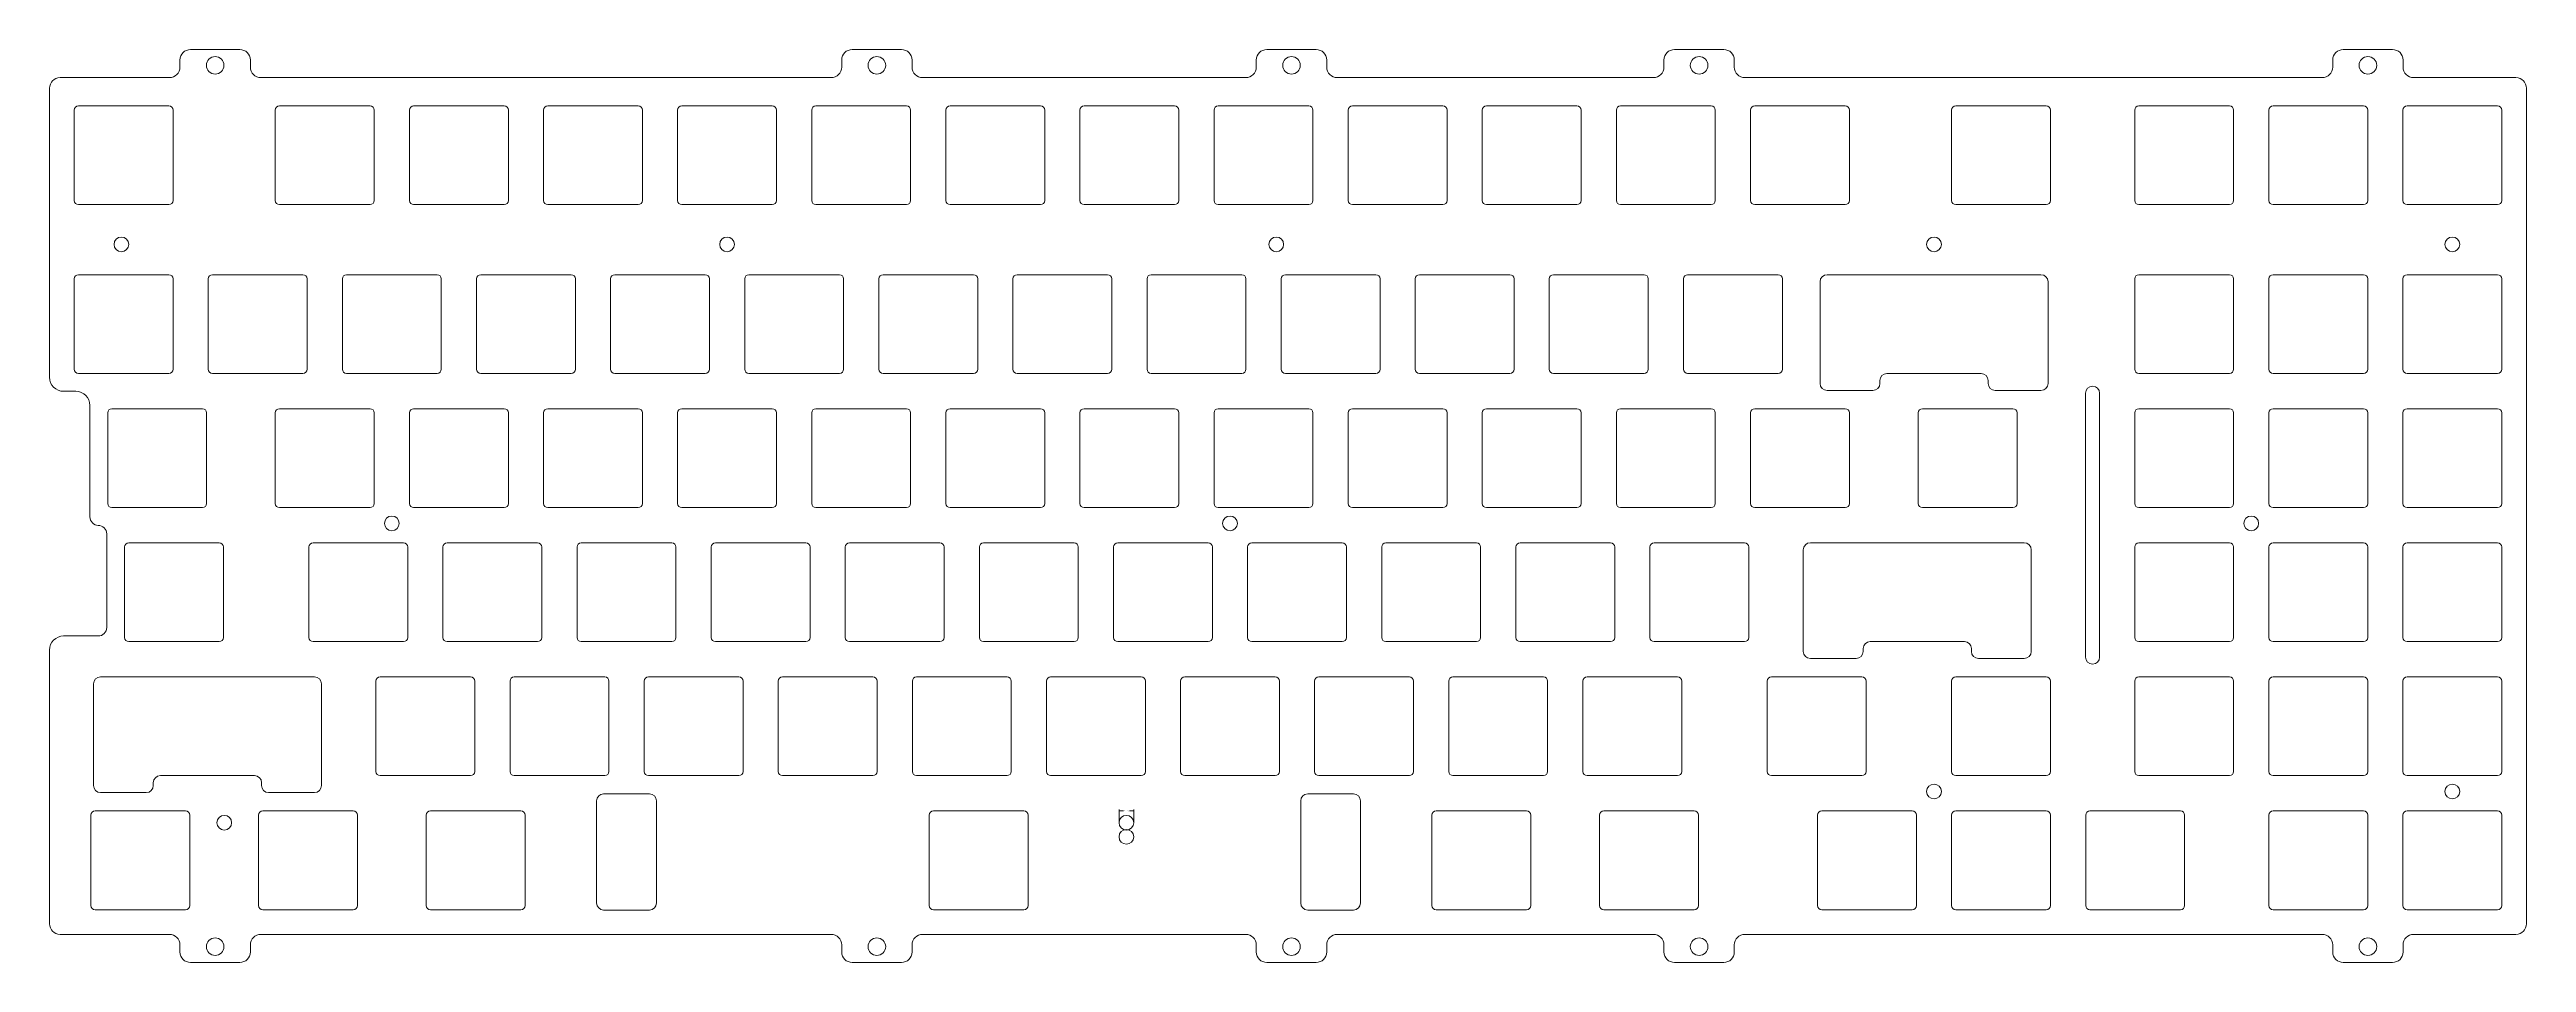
# Model space of a CAD drawing. Header units: millimetres. Extents: x 442 to 793, y 368 to 498.
import ezdxf

# ---------------------------------------------------------------- set-up
doc = ezdxf.new("R2010")
doc.units = ezdxf.units.MM
doc.layers.add('10', color=7, linetype='Continuous', lineweight=18)
doc.layers.add('尺寸线层', color=3, linetype='Continuous', lineweight=18)
doc.dimstyles.get("Standard").update_dxf_attribs({"dimtxt": 0.18, "dimasz": 0.18, "dimexe": 0.18, "dimexo": 0.0625, "dimgap": 0.09, "dimtad": 0, "dimtih": 1, "dimtoh": 1, "dimdec": 4, "dimzin": 0, "dimdsep": 46, "dimtxsty": 'Standard', "dimcen": 0.09, "dimdle": 0.36, "dimadec": 0, "dimazin": 0, "dimtfac": 1, "dimtdec": 4, "dimtofl": 0, "dimtmove": 0, "dimatfit": 3, "dimfxl": 1, "dimtolj": 1, "dimarcsym": 0})

# ---------------------------------------------------------------- blocks, each defined once
blk = doc.blocks.new('*X3')
at = {"layer": '尺寸线层', "linetype": 'Continuous', "lineweight": 18}
for points in [[(593.46, 389.8), (593.64, 389.83), (593.64, 389.77)], [(595.56, 389.8), (595.38, 389.83), (595.38, 389.77)]]:
    blk.add_hatch(color=0, dxfattribs=at).paths.add_polyline_path(points, flags=0)
at = {"layer": '尺寸线层', "color": 0, "linetype": 'Continuous', "lineweight": 18}
for p, q in [((593.46, 388.16), (593.46, 389.98)), ((594.09, 389.8), (593.46, 389.8)), ((594.93, 389.8), (595.56, 389.8)), ((595.56, 388.16), (595.56, 389.98))]:
    blk.add_line(p, q, dxfattribs=at)
at = {"layer": '尺寸线层', "color": 0, "lineweight": 18, "insert": (594.51, 389.8), "char_height": 0.18, "width": 1.4923, "attachment_point": 5}
blk.add_mtext('2.1000', dxfattribs=at)

msp = doc.modelspace()

# ---------------------------------------------------------------- linework, layer by layer
at = {"layer": '10', "color": 155, "linetype": 'Continuous', "lineweight": 18}
for p, q in [((460.05964, 495.49445), (460.05964, 496.49445)), ((461.55965, 497.99446), (468.55965, 497.99446)), ((470.05965, 496.49445), (470.05965, 495.49445)), ((554.05965, 496.49445), (554.05965, 495.49445)), ((562.55965, 497.99446), (555.55965, 497.99446)), ((564.05965, 495.49445), (564.05965, 496.49445)), ((612.96207, 495.49445), (612.96207, 496.49445)), ((614.46207, 497.99446), (621.46207, 497.99446)), ((622.96207, 496.49445), (622.96207, 495.49445)), ((670.86449, 495.49445), (670.86449, 496.49445)), ((672.3645, 497.99446), (679.3645, 497.99446)), ((680.8645, 496.49445), (680.8645, 495.49445)), ((765.86449, 495.49445), (765.86449, 496.49445)), ((767.3645, 497.99446), (774.3645, 497.99446)), ((775.8645, 496.49445), (775.8645, 495.49445)), ((458.55964, 493.99445), (443.03552, 493.99445)), ((552.55964, 493.99445), (471.55965, 493.99445)), ((611.46483, 493.99445), (565.55965, 493.99445)), ((669.36449, 493.99445), (624.45932, 493.99445)), ((764.36449, 493.99445), (682.3645, 493.99445)), ((791.88862, 493.99445), (777.3645, 493.99445)), ((441.53552, 451.41713), (441.53552, 492.49445)), ((445.03509, 476.54444), (445.03509, 489.39445)), ((445.63509, 489.99444), (458.48509, 489.99444)), ((459.08509, 489.39445), (459.08509, 476.54444)), ((473.6099, 476.54444), (473.6099, 489.39445)), ((474.2099, 489.99444), (487.05991, 489.99444)), ((487.6599, 489.39445), (487.6599, 476.54444)), ((492.65991, 476.54444), (492.65991, 489.39445)), ((493.25991, 489.99444), (506.10992, 489.99444)), ((506.70991, 489.39445), (506.70991, 476.54444)), ((511.70992, 489.39445), (511.70992, 476.54444)), ((525.15993, 489.99444), (512.30992, 489.99444)), ((525.75992, 476.54444), (525.75992, 489.39445)), ((530.75993, 476.54444), (530.75993, 489.39445)), ((531.35993, 489.99444), (544.20994, 489.99444)), ((544.80993, 489.39445), (544.80993, 476.54444)), ((549.80994, 476.54444), (549.80994, 489.39445)), ((550.40994, 489.99444), (563.25995, 489.99444)), ((563.85994, 489.39445), (563.85994, 476.54444)), ((568.85995, 489.39445), (568.85995, 476.54444)), ((582.30996, 489.99444), (569.45995, 489.99444)), ((582.90995, 476.54444), (582.90995, 489.39445)), ((587.90997, 476.54444), (587.90997, 489.39445)), ((588.50996, 489.99444), (601.35997, 489.99444)), ((601.95996, 489.39445), (601.95996, 476.54444)), ((606.95998, 476.54444), (606.95998, 489.39445)), ((607.55997, 489.99444), (620.40998, 489.99444)), ((621.00998, 489.39445), (621.00998, 476.54444)), ((626.00999, 476.54444), (626.00999, 489.39445)), ((626.60998, 489.99444), (639.45999, 489.99444)), ((640.05999, 489.39445), (640.05999, 476.54444)), ((645.06, 476.54444), (645.06, 489.39445)), ((645.65999, 489.99444), (658.51, 489.99444)), ((659.11, 489.39445), (659.11, 476.54444)), ((664.11001, 476.54444), (664.11001, 489.39445)), ((664.71, 489.99444), (677.56001, 489.99444)), ((678.16001, 489.39445), (678.16001, 476.54444)), ((683.16002, 476.54444), (683.16002, 489.39445)), ((683.76001, 489.99444), (696.61002, 489.99444)), ((697.21002, 489.39445), (697.21002, 476.54444)), ((711.73503, 489.39445), (711.73503, 476.54444)), ((725.18503, 489.99444), (712.33503, 489.99444)), ((725.78503, 476.54444), (725.78503, 489.39445)), ((737.73804, 489.39445), (737.73804, 476.54444)), ((751.18805, 489.99444), (738.33804, 489.99444)), ((751.78804, 476.54444), (751.78804, 489.39445)), ((756.78805, 476.54444), (756.78805, 489.39445)), ((757.38805, 489.99444), (770.23806, 489.99444)), ((770.83805, 489.39445), (770.83805, 476.54444)), ((775.83807, 476.54444), (775.83807, 489.39445)), ((776.43806, 489.99444), (789.28807, 489.99444)), ((789.88806, 489.39445), (789.88806, 476.54444)), ((793.38862, 492.49445), (793.38862, 373.74109)), ((458.48509, 475.94444), (445.63509, 475.94444)), ((487.05991, 475.94444), (474.2099, 475.94444)), ((506.10992, 475.94444), (493.25991, 475.94444)), ((512.30992, 475.94444), (525.15993, 475.94444)), ((544.20994, 475.94444), (531.35993, 475.94444)), ((563.25995, 475.94444), (550.40994, 475.94444)), ((569.45995, 475.94444), (582.30996, 475.94444)), ((601.35997, 475.94444), (588.50996, 475.94444)), ((620.40998, 475.94444), (607.55997, 475.94444)), ((639.45999, 475.94444), (626.60998, 475.94444)), ((658.51, 475.94444), (645.65999, 475.94444)), ((677.56001, 475.94444), (664.71, 475.94444)), ((696.61002, 475.94444), (683.76001, 475.94444)), ((712.33503, 475.94444), (725.18503, 475.94444)), ((738.33804, 475.94444), (751.18805, 475.94444)), ((770.23806, 475.94444), (757.38805, 475.94444)), ((789.28807, 475.94444), (776.43806, 475.94444)), ((445.03509, 452.54283), (445.03509, 465.39284)), ((445.63509, 465.99283), (458.48509, 465.99283)), ((459.08509, 465.39284), (459.08509, 452.54283)), ((464.0849, 452.54283), (464.0849, 465.39284)), ((464.6849, 465.99283), (477.5349, 465.99283)), ((478.1349, 465.39284), (478.1349, 452.54283)), ((483.13491, 452.54283), (483.13491, 465.39284)), ((483.73491, 465.99283), (496.58491, 465.99283)), ((497.18491, 465.39284), (497.18491, 452.54283)), ((502.18492, 465.39284), (502.18492, 452.54283)), ((515.63492, 465.99283), (502.78492, 465.99283)), ((516.23492, 452.54283), (516.23492, 465.39284)), ((521.23493, 452.54283), (521.23493, 465.39284)), ((521.83493, 465.99283), (534.68493, 465.99283)), ((535.28493, 465.39284), (535.28493, 452.54283)), ((540.28494, 452.54283), (540.28494, 465.39284)), ((540.88494, 465.99283), (553.73494, 465.99283)), ((554.33494, 465.39284), (554.33494, 452.54283)), ((559.33495, 452.54283), (559.33495, 465.39284)), ((559.93495, 465.99283), (572.78495, 465.99283)), ((573.38495, 465.39284), (573.38495, 452.54283)), ((578.38496, 465.39284), (578.38496, 452.54283)), ((591.83496, 465.99283), (578.98496, 465.99283)), ((592.43496, 452.54283), (592.43496, 465.39284)), ((597.43497, 452.54283), (597.43497, 465.39284)), ((598.03497, 465.99283), (610.88497, 465.99283)), ((611.48497, 465.39284), (611.48497, 452.54283)), ((616.48498, 452.54283), (616.48498, 465.39284)), ((617.08498, 465.99283), (629.93498, 465.99283)), ((630.53498, 465.39284), (630.53498, 452.54283)), ((635.53499, 465.39284), (635.53499, 452.54283)), ((648.98499, 465.99283), (636.13499, 465.99283)), ((649.58499, 452.54283), (649.58499, 465.39284)), ((654.585, 452.54283), (654.585, 465.39284)), ((655.185, 465.99283), (668.035, 465.99283)), ((668.635, 465.39284), (668.635, 452.54283)), ((673.63501, 465.39284), (673.63501, 452.54283)), ((687.08501, 465.99283), (674.23501, 465.99283)), ((687.68501, 452.54283), (687.68501, 465.39284)), ((693.04702, 464.99283), (693.04702, 450.53783)), ((724.42301, 465.99283), (694.04702, 465.99283)), ((725.42301, 450.53783), (725.42301, 464.99283)), ((737.73804, 452.54283), (737.73804, 465.39284)), ((738.33804, 465.99283), (751.18805, 465.99283)), ((751.78804, 465.39284), (751.78804, 452.54283)), ((756.78805, 452.54283), (756.78805, 465.39284)), ((757.38805, 465.99283), (770.23806, 465.99283)), ((770.83805, 465.39284), (770.83805, 452.54283)), ((775.83807, 465.39284), (775.83807, 452.54283)), ((789.28807, 465.99283), (776.43806, 465.99283)), ((789.88806, 452.54283), (789.88806, 465.39284)), ((458.48509, 451.94283), (445.63509, 451.94283)), ((477.5349, 451.94283), (464.6849, 451.94283)), ((496.58491, 451.94283), (483.73491, 451.94283)), ((502.78492, 451.94283), (515.63492, 451.94283)), ((534.68493, 451.94283), (521.83493, 451.94283)), ((553.73494, 451.94283), (540.88494, 451.94283)), ((572.78495, 451.94283), (559.93495, 451.94283)), ((578.98496, 451.94283), (591.83496, 451.94283)), ((610.88497, 451.94283), (598.03497, 451.94283)), ((629.93498, 451.94283), (617.08498, 451.94283)), ((636.13499, 451.94283), (648.98499, 451.94283)), ((668.035, 451.94283), (655.185, 451.94283)), ((674.23501, 451.94283), (687.08501, 451.94283)), ((701.54701, 450.53783), (701.54701, 450.94283)), ((702.54702, 451.94283), (715.92301, 451.94283)), ((716.92301, 450.94283), (716.92301, 450.53783)), ((751.18805, 451.94283), (738.33804, 451.94283)), ((770.23806, 451.94283), (757.38805, 451.94283)), ((776.43806, 451.94283), (789.28807, 451.94283)), ((445.27122, 449.41713), (443.53552, 449.41713)), ((447.27122, 431.55812), (447.27122, 447.41713)), ((450.39759, 446.94282), (463.24759, 446.94282)), ((474.2099, 446.94282), (487.05991, 446.94282)), ((493.25991, 446.94282), (506.10992, 446.94282)), ((512.30992, 446.94282), (525.15993, 446.94282)), ((531.35993, 446.94282), (544.20994, 446.94282)), ((550.40994, 446.94282), (563.25995, 446.94282)), ((569.45995, 446.94282), (582.30996, 446.94282)), ((588.50996, 446.94282), (601.35997, 446.94282)), ((607.55997, 446.94282), (620.40998, 446.94282)), ((626.60998, 446.94282), (639.45999, 446.94282)), ((645.65999, 446.94282), (658.51, 446.94282)), ((664.71, 446.94282), (677.56001, 446.94282)), ((683.76001, 446.94282), (696.61002, 446.94282)), ((694.04702, 449.53783), (700.54701, 449.53783)), ((707.57303, 446.94282), (720.42303, 446.94282)), ((717.92301, 449.53783), (724.42301, 449.53783)), ((730.76024, 411.64246), (730.76024, 449.14248)), ((732.76024, 449.14248), (732.76024, 411.64246)), ((738.33804, 446.94282), (751.18805, 446.94282)), ((757.38805, 446.94282), (770.23806, 446.94282)), ((776.43806, 446.94282), (789.28807, 446.94282)), ((449.79759, 433.49282), (449.79759, 446.34282)), ((463.84759, 446.34282), (463.84759, 433.49282)), ((473.6099, 433.49282), (473.6099, 446.34282)), ((487.6599, 446.34282), (487.6599, 433.49282)), ((492.65991, 433.49282), (492.65991, 446.34282)), ((506.70991, 446.34282), (506.70991, 433.49282)), ((511.70992, 433.49282), (511.70992, 446.34282)), ((525.75992, 446.34282), (525.75992, 433.49282)), ((530.75993, 433.49282), (530.75993, 446.34282)), ((544.80993, 446.34282), (544.80993, 433.49282)), ((549.80994, 433.49282), (549.80994, 446.34282)), ((563.85994, 446.34282), (563.85994, 433.49282)), ((568.85995, 433.49282), (568.85995, 446.34282)), ((582.90995, 446.34282), (582.90995, 433.49282)), ((587.90997, 433.49282), (587.90997, 446.34282)), ((601.95996, 446.34282), (601.95996, 433.49282)), ((606.95998, 433.49282), (606.95998, 446.34282)), ((621.00998, 446.34282), (621.00998, 433.49282)), ((626.00999, 433.49282), (626.00999, 446.34282)), ((640.05999, 446.34282), (640.05999, 433.49282)), ((645.06, 433.49282), (645.06, 446.34282)), ((659.11, 446.34282), (659.11, 433.49282)), ((664.11001, 433.49282), (664.11001, 446.34282)), ((678.16001, 446.34282), (678.16001, 433.49282)), ((683.16002, 433.49282), (683.16002, 446.34282)), ((697.21002, 446.34282), (697.21002, 433.49282)), ((706.97303, 433.49282), (706.97303, 446.34282)), ((721.02303, 446.34282), (721.02303, 433.49282)), ((737.73804, 433.49282), (737.73804, 446.34282)), ((751.78804, 446.34282), (751.78804, 433.49282)), ((756.78805, 433.49282), (756.78805, 446.34282)), ((770.83805, 446.34282), (770.83805, 433.49282)), ((775.83807, 433.49282), (775.83807, 446.34282)), ((789.88806, 446.34282), (789.88806, 433.49282)), ((463.24759, 432.89282), (450.39759, 432.89282)), ((487.05991, 432.89282), (474.2099, 432.89282)), ((506.10992, 432.89282), (493.25991, 432.89282)), ((525.15993, 432.89282), (512.30992, 432.89282)), ((544.20994, 432.89282), (531.35993, 432.89282)), ((563.25995, 432.89282), (550.40994, 432.89282)), ((582.30996, 432.89282), (569.45995, 432.89282)), ((601.35997, 432.89282), (588.50996, 432.89282)), ((620.40998, 432.89282), (607.55997, 432.89282)), ((639.45999, 432.89282), (626.60998, 432.89282)), ((658.51, 432.89282), (645.65999, 432.89282)), ((677.56001, 432.89282), (664.71, 432.89282)), ((696.61002, 432.89282), (683.76001, 432.89282)), ((720.42303, 432.89282), (707.57303, 432.89282)), ((751.18805, 432.89282), (738.33804, 432.89282)), ((770.23806, 432.89282), (757.38805, 432.89282)), ((789.28807, 432.89282), (776.43806, 432.89282)), ((449.65233, 415.83263), (449.65222, 429.17712)), ((452.17879, 427.29281), (452.17879, 414.44281)), ((465.62879, 427.89281), (452.77879, 427.89281)), ((466.22879, 414.44281), (466.22879, 427.29281)), ((478.37241, 414.44281), (478.37241, 427.29281)), ((478.97241, 427.89281), (491.82241, 427.89281)), ((492.42241, 427.29281), (492.42241, 414.44281)), ((497.42242, 414.44281), (497.42242, 427.29281)), ((498.02242, 427.89281), (510.87242, 427.89281)), ((511.47242, 427.29281), (511.47242, 414.44281)), ((516.47243, 414.44281), (516.47243, 427.29281)), ((517.07243, 427.89281), (529.92243, 427.89281)), ((530.52243, 427.29281), (530.52243, 414.44281)), ((535.52294, 427.29281), (535.52294, 414.44281)), ((548.97294, 427.89281), (536.12294, 427.89281)), ((549.57294, 414.44281), (549.57294, 427.29281)), ((554.57295, 427.29281), (554.57295, 414.44281)), ((568.02295, 427.89281), (555.17295, 427.89281)), ((568.62295, 414.44281), (568.62295, 427.29281)), ((573.62296, 427.29281), (573.62296, 414.44281)), ((587.07296, 427.89281), (574.22296, 427.89281)), ((587.67296, 414.44281), (587.67296, 427.29281)), ((592.67297, 414.44281), (592.67297, 427.29281)), ((593.27297, 427.89281), (606.12297, 427.89281)), ((606.72297, 427.29281), (606.72297, 414.44281)), ((611.72298, 414.44281), (611.72298, 427.29281)), ((612.32298, 427.89281), (625.17298, 427.89281)), ((625.77298, 427.29281), (625.77298, 414.44281)), ((630.77299, 414.44281), (630.77299, 427.29281)), ((631.37299, 427.89281), (644.22299, 427.89281)), ((644.82299, 427.29281), (644.82299, 414.44281)), ((649.823, 414.44281), (649.823, 427.29281)), ((650.423, 427.89281), (663.273, 427.89281)), ((663.873, 427.29281), (663.873, 414.44281)), ((668.87301, 414.44281), (668.87301, 427.29281)), ((669.47301, 427.89281), (682.32301, 427.89281)), ((682.92301, 427.29281), (682.92301, 414.44281)), ((690.66626, 412.43781), (690.66626, 426.89281)), ((691.66626, 427.89281), (722.04226, 427.89281)), ((723.04226, 426.89281), (723.04226, 412.43781)), ((737.73804, 414.44281), (737.73804, 427.29281)), ((738.33804, 427.89281), (751.18805, 427.89281)), ((751.78804, 427.29281), (751.78804, 414.44281)), ((756.78805, 427.29281), (756.78805, 414.44281)), ((770.23806, 427.89281), (757.38805, 427.89281)), ((770.83805, 414.44281), (770.83805, 427.29281)), ((775.83807, 427.29281), (775.83807, 414.44281)), ((789.28807, 427.89281), (776.43806, 427.89281)), ((789.88806, 414.44281), (789.88806, 427.29281)), ((441.53552, 373.74109), (441.53552, 412.64213)), ((443.53552, 414.64213), (448.46183, 414.64213)), ((452.77879, 413.84281), (465.62879, 413.84281)), ((491.82241, 413.84281), (478.97241, 413.84281)), ((510.87242, 413.84281), (498.02242, 413.84281)), ((529.92243, 413.84281), (517.07243, 413.84281)), ((536.12294, 413.84281), (548.97294, 413.84281)), ((555.17295, 413.84281), (568.02295, 413.84281)), ((574.22296, 413.84281), (587.07296, 413.84281)), ((606.12297, 413.84281), (593.27297, 413.84281)), ((625.17298, 413.84281), (612.32298, 413.84281)), ((644.22299, 413.84281), (631.37299, 413.84281)), ((663.273, 413.84281), (650.423, 413.84281)), ((682.32301, 413.84281), (669.47301, 413.84281)), ((699.16626, 412.84281), (699.16626, 412.43781)), ((713.54226, 413.84281), (700.16626, 413.84281)), ((714.54226, 412.43781), (714.54226, 412.84281)), ((751.18805, 413.84281), (738.33804, 413.84281)), ((757.38805, 413.84281), (770.23806, 413.84281)), ((776.43806, 413.84281), (789.28807, 413.84281)), ((479.15416, 408.8428), (448.77817, 408.8428)), ((487.89741, 395.3928), (487.89741, 408.2428)), ((488.49741, 408.8428), (501.34741, 408.8428)), ((501.94741, 408.2428), (501.94741, 395.3928)), ((506.94742, 395.3928), (506.94742, 408.2428)), ((507.54742, 408.8428), (520.39742, 408.8428)), ((520.99742, 408.2428), (520.99742, 395.3928)), ((525.99743, 395.3928), (525.99743, 408.2428)), ((526.59743, 408.8428), (539.44743, 408.8428)), ((540.04743, 408.2428), (540.04743, 395.3928)), ((545.04794, 408.2428), (545.04794, 395.3928)), ((558.49794, 408.8428), (545.64794, 408.8428)), ((559.09794, 395.3928), (559.09794, 408.2428)), ((564.09795, 395.3928), (564.09795, 408.2428)), ((564.69795, 408.8428), (577.54795, 408.8428)), ((578.14795, 408.2428), (578.14795, 395.3928)), ((583.14796, 395.3928), (583.14796, 408.2428)), ((583.74796, 408.8428), (596.59796, 408.8428)), ((597.19796, 408.2428), (597.19796, 395.3928)), ((602.19797, 395.3928), (602.19797, 408.2428)), ((602.79797, 408.8428), (615.64797, 408.8428)), ((616.24797, 408.2428), (616.24797, 395.3928)), ((621.24798, 395.3928), (621.24798, 408.2428)), ((621.84798, 408.8428), (634.69798, 408.8428)), ((635.29798, 408.2428), (635.29798, 395.3928)), ((640.29799, 395.3928), (640.29799, 408.2428)), ((640.89799, 408.8428), (653.74799, 408.8428)), ((654.34799, 408.2428), (654.34799, 395.3928)), ((659.348, 408.2428), (659.348, 395.3928)), ((672.798, 408.8428), (659.948, 408.8428)), ((673.398, 395.3928), (673.398, 408.2428)), ((685.54102, 395.3928), (685.54102, 408.2428)), ((686.14102, 408.8428), (698.99102, 408.8428)), ((698.16626, 411.43781), (691.66626, 411.43781)), ((699.59102, 408.2428), (699.59102, 395.3928)), ((711.73503, 395.3928), (711.73503, 408.2428)), ((712.33503, 408.8428), (725.18503, 408.8428)), ((722.04226, 411.43781), (715.54226, 411.43781)), ((725.78503, 408.2428), (725.78503, 395.3928)), ((737.73804, 395.3928), (737.73804, 408.2428)), ((738.33804, 408.8428), (751.18805, 408.8428)), ((751.78804, 408.2428), (751.78804, 395.3928)), ((756.78805, 395.3928), (756.78805, 408.2428)), ((757.38805, 408.8428), (770.23806, 408.8428)), ((770.83805, 408.2428), (770.83805, 395.3928)), ((775.83807, 408.2428), (775.83807, 395.3928)), ((789.28807, 408.8428), (776.43806, 408.8428)), ((789.88806, 395.3928), (789.88806, 408.2428)), ((447.77817, 407.8428), (447.77817, 393.3878)), ((480.15416, 393.3878), (480.15416, 407.8428)), ((457.27817, 394.7928), (470.65416, 394.7928)), ((501.34741, 394.7928), (488.49741, 394.7928)), ((520.39742, 394.7928), (507.54742, 394.7928)), ((539.44743, 394.7928), (526.59743, 394.7928)), ((545.64794, 394.7928), (558.49794, 394.7928)), ((577.54795, 394.7928), (564.69795, 394.7928)), ((596.59796, 394.7928), (583.74796, 394.7928)), ((615.64797, 394.7928), (602.79797, 394.7928)), ((634.69798, 394.7928), (621.84798, 394.7928)), ((653.74799, 394.7928), (640.89799, 394.7928)), ((659.948, 394.7928), (672.798, 394.7928)), ((698.99102, 394.7928), (686.14102, 394.7928)), ((725.18503, 394.7928), (712.33503, 394.7928)), ((751.18805, 394.7928), (738.33804, 394.7928)), ((770.23806, 394.7928), (757.38805, 394.7928)), ((776.43806, 394.7928), (789.28807, 394.7928)), ((448.77817, 392.3878), (455.27817, 392.3878)), ((456.27817, 393.3878), (456.27817, 393.7928)), ((471.65416, 393.7928), (471.65416, 393.3878)), ((472.65416, 392.3878), (479.15416, 392.3878)), ((519.24871, 376.6979), (519.24871, 391.1979)), ((520.24871, 392.1979), (526.74871, 392.1979)), ((527.74871, 391.1979), (527.74871, 376.6979)), ((619.26371, 391.1979), (619.26371, 376.6979)), ((626.76371, 392.1979), (620.26371, 392.1979)), ((627.76371, 376.6979), (627.76371, 391.1979)), ((447.41629, 389.19289), (447.41629, 376.34289)), ((460.86629, 389.79289), (448.01629, 389.79289)), ((461.46629, 376.34289), (461.46629, 389.19289)), ((471.2287, 376.34289), (471.2287, 389.19289)), ((471.8287, 389.79289), (484.6787, 389.79289)), ((485.2787, 389.19289), (485.2787, 376.34289)), ((495.04122, 389.19289), (495.04122, 376.34289)), ((508.49122, 389.79289), (495.64121, 389.79289)), ((509.09121, 376.34289), (509.09121, 389.19289)), ((566.48121, 376.34289), (566.48121, 389.19289)), ((567.08121, 389.79289), (579.93122, 389.79289)), ((580.53121, 389.19289), (580.53121, 376.34289)), ((637.91499, 376.34289), (637.91499, 389.19289)), ((638.51499, 389.79289), (651.36499, 389.79289)), ((651.96499, 389.19289), (651.96499, 376.34289)), ((661.729, 376.34289), (661.729, 389.19289)), ((662.329, 389.79289), (675.17901, 389.79289)), ((675.779, 389.19289), (675.779, 376.34289)), ((692.68502, 389.19289), (692.68502, 376.34289)), ((706.13502, 389.79289), (693.28502, 389.79289)), ((706.73502, 376.34289), (706.73502, 389.19289)), ((711.73503, 389.19289), (711.73503, 376.34289)), ((725.18503, 389.79289), (712.33503, 389.79289)), ((725.78503, 376.34289), (725.78503, 389.19289)), ((730.78504, 376.34289), (730.78504, 389.19289)), ((731.38504, 389.79289), (744.23504, 389.79289)), ((744.83504, 389.19289), (744.83504, 376.34289)), ((756.78805, 389.19289), (756.78805, 376.34289)), ((770.23806, 389.79289), (757.38805, 389.79289)), ((770.83805, 376.34289), (770.83805, 389.19289)), ((775.83807, 376.34289), (775.83807, 389.19289)), ((776.43806, 389.79289), (789.28807, 389.79289)), ((789.88806, 389.19289), (789.88806, 376.34289)), ((448.01629, 375.74289), (460.86629, 375.74289)), ((484.6787, 375.74289), (471.8287, 375.74289)), ((495.64121, 375.74289), (508.49122, 375.74289)), ((526.74871, 375.6979), (520.24871, 375.6979)), ((579.93122, 375.74289), (567.08121, 375.74289)), ((620.26371, 375.6979), (626.76371, 375.6979)), ((651.36499, 375.74289), (638.51499, 375.74289)), ((675.17901, 375.74289), (662.329, 375.74289)), ((693.28502, 375.74289), (706.13502, 375.74289)), ((712.33503, 375.74289), (725.18503, 375.74289)), ((744.23504, 375.74289), (731.38504, 375.74289)), ((757.38805, 375.74289), (770.23806, 375.74289)), ((789.28807, 375.74289), (776.43806, 375.74289)), ((458.55964, 372.24109), (443.03552, 372.24109)), ((460.05964, 369.74109), (460.05964, 370.74109)), ((470.05965, 370.74109), (470.05965, 369.74109)), ((552.55964, 372.24109), (471.55965, 372.24109)), ((554.05965, 369.74109), (554.05965, 370.74109)), ((564.05965, 370.74109), (564.05965, 369.74109)), ((611.46452, 372.24109), (565.55965, 372.24109)), ((612.96207, 370.74109), (612.96207, 369.74109)), ((622.96207, 369.74109), (622.96207, 370.74109)), ((669.36449, 372.24109), (624.45963, 372.24109)), ((670.86449, 370.74109), (670.86449, 369.74109)), ((680.8645, 369.74109), (680.8645, 370.74109)), ((764.36449, 372.24109), (682.3645, 372.24109)), ((765.86449, 369.74109), (765.86449, 370.74109)), ((775.8645, 370.74109), (775.8645, 369.74109)), ((791.88862, 372.24109), (777.3645, 372.24109)), ((468.55965, 368.24109), (461.55965, 368.24109)), ((555.55965, 368.24109), (562.55965, 368.24109)), ((621.46207, 368.24109), (614.46207, 368.24109)), ((679.3645, 368.24109), (672.3645, 368.24109)), ((774.3645, 368.24109), (767.3645, 368.24109))]:
    msp.add_line(p, q, dxfattribs=at)
for centre, radius in [((465.05965, 495.74446), 1.25), ((559.05965, 495.74446), 1.25), ((617.96207, 495.74446), 1.25), ((675.8645, 495.74446), 1.25), ((770.8645, 495.74446), 1.25), ((451.74563, 470.29746), 1.05), ((537.78565, 470.29746), 1.05), ((615.79569, 470.29746), 1.05), ((709.23573, 470.29746), 1.05), ((782.86378, 470.29746), 1.05), ((490.16062, 430.64235), 1.05), ((609.22369, 430.64234), 1.05), ((754.28876, 430.64234), 1.05), ((709.23575, 392.54242), 1.05), ((782.86378, 392.54242), 1.05), ((466.35442, 388.09742), 1.05), ((594.50693, 388.09742), 1.05), ((594.50693, 386.09742), 1.05), ((465.05965, 370.49109), 1.25), ((559.05965, 370.49109), 1.25), ((617.96207, 370.49109), 1.25), ((675.8645, 370.49109), 1.25), ((770.8645, 370.49109), 1.25)]:
    msp.add_circle(centre, radius, dxfattribs=at)
for centre, radius, start, end in [((461.55965, 496.49445), 1.5, 90, 180), ((468.55965, 496.49445), 1.5, 360, 90), ((555.55965, 496.49445), 1.5, 90, 180), ((562.55965, 496.49445), 1.5, 0, 90), ((614.46207, 496.49445), 1.5, 90, 180), ((621.46207, 496.49445), 1.5, 0, 90), ((672.3645, 496.49445), 1.5, 90, 180), ((679.3645, 496.49445), 1.5, 0, 90), ((767.3645, 496.49445), 1.5, 90, 180), ((774.3645, 496.49445), 1.5, 0, 90), ((443.03552, 492.49445), 1.5, 90, 180), ((458.55964, 495.49445), 1.5, 270, 0), ((471.55965, 495.49445), 1.5, 180, 270), ((552.55964, 495.49445), 1.5, 270, 0), ((565.55965, 495.49445), 1.5, 180, 270), ((611.46207, 495.49445), 1.5, 270, 0), ((624.46208, 495.49445), 1.5, 180, 270), ((669.36449, 495.49445), 1.5, 270, 0), ((682.3645, 495.49445), 1.5, 180, 270), ((764.36449, 495.49445), 1.5, 270, 360), ((777.3645, 495.49445), 1.5, 180, 270), ((791.88862, 492.49445), 1.5, 0, 90), ((445.63509, 489.39445), 0.6, 90, 180), ((458.48509, 489.39445), 0.6, 0, 90), ((474.2099, 489.39445), 0.6, 90, 180), ((487.05991, 489.39445), 0.6, 360, 90), ((493.25991, 489.39445), 0.6, 90, 180), ((506.10992, 489.39445), 0.6, 0, 90), ((512.30992, 489.39445), 0.6, 90, 180), ((525.15993, 489.39445), 0.6, 0, 90), ((531.35993, 489.39445), 0.6, 90, 180), ((544.20994, 489.39445), 0.6, 0, 90), ((550.40994, 489.39445), 0.6, 90, 180), ((563.25995, 489.39445), 0.6, 360, 90), ((569.45995, 489.39445), 0.6, 90, 180), ((582.30996, 489.39445), 0.6, 0, 90), ((588.50996, 489.39445), 0.6, 90, 180), ((601.35997, 489.39445), 0.6, 360, 90), ((607.55997, 489.39445), 0.6, 90, 180), ((620.40998, 489.39445), 0.6, 360, 90), ((626.60998, 489.39445), 0.6, 90, 180), ((639.45999, 489.39445), 0.6, 0, 90), ((645.65999, 489.39445), 0.6, 90, 180), ((658.51, 489.39445), 0.6, 0, 90), ((664.71, 489.39445), 0.6, 90, 180), ((677.56001, 489.39445), 0.6, 0, 90), ((683.76001, 489.39445), 0.6, 90, 180), ((696.61002, 489.39445), 0.6, 0, 90), ((712.33503, 489.39445), 0.6, 90, 180), ((725.18503, 489.39445), 0.6, 0, 90), ((738.33804, 489.39445), 0.6, 90, 180), ((751.18805, 489.39445), 0.6, 0, 90), ((757.38805, 489.39445), 0.6, 90, 180), ((770.23806, 489.39445), 0.6, 0, 90), ((776.43806, 489.39445), 0.6, 90, 180), ((789.28807, 489.39445), 0.6, 0, 90), ((445.63509, 476.54444), 0.6, 180, 270), ((458.48509, 476.54444), 0.6, 270, 360), ((474.2099, 476.54444), 0.6, 180, 270), ((487.05991, 476.54444), 0.6, 270, 0), ((493.25991, 476.54444), 0.6, 180, 270), ((506.10992, 476.54444), 0.6, 270, 0), ((512.30992, 476.54444), 0.6, 180, 270), ((525.15993, 476.54444), 0.6, 270, 0), ((531.35993, 476.54444), 0.6, 180, 270), ((544.20994, 476.54444), 0.6, 270, 360), ((550.40994, 476.54444), 0.6, 180, 270), ((563.25995, 476.54444), 0.6, 270, 0), ((569.45995, 476.54444), 0.6, 180, 270), ((582.30996, 476.54444), 0.6, 270, 0), ((588.50996, 476.54444), 0.6, 180, 270), ((601.35997, 476.54444), 0.6, 270, 0), ((607.55997, 476.54444), 0.6, 180, 270), ((620.40998, 476.54444), 0.6, 270, 0), ((626.60998, 476.54444), 0.6, 180, 270), ((639.45999, 476.54444), 0.6, 270, 0), ((645.65999, 476.54444), 0.6, 180, 270), ((658.51, 476.54444), 0.6, 270, 0), ((664.71, 476.54444), 0.6, 180, 270), ((677.56001, 476.54444), 0.6, 270, 0), ((683.76001, 476.54444), 0.6, 180, 270), ((696.61002, 476.54444), 0.6, 270, 0), ((712.33503, 476.54444), 0.6, 180, 270), ((725.18503, 476.54444), 0.6, 270, 0), ((738.33804, 476.54444), 0.6, 180, 270), ((751.18805, 476.54444), 0.6, 270, 360), ((757.38805, 476.54444), 0.6, 180, 270), ((770.23806, 476.54444), 0.6, 270, 360), ((776.43806, 476.54444), 0.6, 180, 270), ((789.28807, 476.54444), 0.6, 270, 0), ((445.63509, 465.39284), 0.6, 90, 180), ((458.48509, 465.39284), 0.6, 0, 90), ((464.6849, 465.39284), 0.6, 90, 180), ((477.5349, 465.39284), 0.6, 0, 90), ((483.73491, 465.39284), 0.6, 90, 180), ((496.58491, 465.39284), 0.6, 0, 90), ((502.78492, 465.39284), 0.6, 90, 180), ((515.63492, 465.39284), 0.6, 0, 90), ((521.83493, 465.39284), 0.6, 90, 180), ((534.68493, 465.39284), 0.6, 0, 90), ((540.88494, 465.39284), 0.6, 90, 180), ((553.73494, 465.39284), 0.6, 0, 90), ((559.93495, 465.39284), 0.6, 90, 180), ((572.78495, 465.39284), 0.6, 0, 90), ((578.98496, 465.39284), 0.6, 90, 180), ((591.83496, 465.39284), 0.6, 0, 90), ((598.03497, 465.39284), 0.6, 90, 180), ((610.88497, 465.39284), 0.6, 360, 90), ((617.08498, 465.39284), 0.6, 90, 180), ((629.93498, 465.39284), 0.6, 0, 90), ((636.13499, 465.39284), 0.6, 90, 180), ((648.98499, 465.39284), 0.6, 0, 90), ((655.185, 465.39284), 0.6, 90, 180), ((668.035, 465.39284), 0.6, 360, 90), ((674.23501, 465.39284), 0.6, 90, 180), ((687.08501, 465.39284), 0.6, 0, 90), ((694.04702, 464.99283), 1, 90, 180), ((724.42301, 464.99283), 1, 0, 90), ((738.33804, 465.39284), 0.6, 90, 180), ((751.18805, 465.39284), 0.6, 0, 90), ((757.38805, 465.39284), 0.6, 90, 180), ((770.23806, 465.39284), 0.6, 0, 90), ((776.43806, 465.39284), 0.6, 90, 180), ((789.28807, 465.39284), 0.6, 0, 90), ((443.53552, 451.41713), 2, 180, 270), ((445.63509, 452.54283), 0.6, 180, 270), ((458.48509, 452.54283), 0.6, 270, 0), ((464.6849, 452.54283), 0.6, 180, 270), ((477.5349, 452.54283), 0.6, 270, 0), ((483.73491, 452.54283), 0.6, 180, 270), ((496.58491, 452.54283), 0.6, 270, 0), ((502.78492, 452.54283), 0.6, 180, 270), ((515.63492, 452.54283), 0.6, 270, 0), ((521.83493, 452.54283), 0.6, 180, 270), ((534.68493, 452.54283), 0.6, 270, 0), ((540.88494, 452.54283), 0.6, 180, 270), ((553.73494, 452.54283), 0.6, 270, 0), ((559.93495, 452.54283), 0.6, 180, 270), ((572.78495, 452.54283), 0.6, 270, 0), ((578.98496, 452.54283), 0.6, 180, 270), ((591.83496, 452.54283), 0.6, 270, 0), ((598.03497, 452.54283), 0.6, 180, 270), ((610.88497, 452.54283), 0.6, 270, 360), ((617.08498, 452.54283), 0.6, 180, 270), ((629.93498, 452.54283), 0.6, 270, 0), ((636.13499, 452.54283), 0.6, 180, 270), ((648.98499, 452.54283), 0.6, 270, 0), ((655.185, 452.54283), 0.6, 180, 270), ((668.035, 452.54283), 0.6, 270, 0), ((674.23501, 452.54283), 0.6, 180, 270), ((687.08501, 452.54283), 0.6, 270, 360), ((694.04702, 450.53783), 1, 180, 270), ((700.54701, 450.53783), 1, 270, 360), ((702.54702, 450.94283), 1, 90, 180), ((715.92301, 450.94283), 1, 0, 90), ((717.92301, 450.53783), 1, 180, 270), ((724.42301, 450.53783), 1, 270, 360), ((738.33804, 452.54283), 0.6, 180, 270), ((751.18805, 452.54283), 0.6, 270, 360), ((757.38805, 452.54283), 0.6, 180, 270), ((770.23806, 452.54283), 0.6, 270, 0), ((776.43806, 452.54283), 0.6, 180, 270), ((789.28807, 452.54283), 0.6, 270, 0), ((445.27122, 447.41713), 2, 360, 90), ((450.39759, 446.34282), 0.6, 90, 180), ((463.24759, 446.34282), 0.6, 0, 90), ((474.2099, 446.34282), 0.6, 90, 180), ((487.05991, 446.34282), 0.6, 0, 90), ((493.25991, 446.34282), 0.6, 90, 180), ((506.10992, 446.34282), 0.6, 0, 90), ((512.30992, 446.34282), 0.6, 90, 180), ((525.15993, 446.34282), 0.6, 0, 90), ((531.35993, 446.34282), 0.6, 90, 180), ((544.20994, 446.34282), 0.6, 360, 90), ((550.40994, 446.34282), 0.6, 90, 180), ((563.25995, 446.34282), 0.6, 360, 90), ((569.45995, 446.34282), 0.6, 90, 180), ((582.30996, 446.34282), 0.6, 0, 90), ((588.50996, 446.34282), 0.6, 90, 180), ((601.35997, 446.34282), 0.6, 0, 90), ((607.55997, 446.34282), 0.6, 90, 180), ((620.40998, 446.34282), 0.6, 360, 90), ((626.60998, 446.34282), 0.6, 90, 180), ((639.45999, 446.34282), 0.6, 0, 90), ((645.65999, 446.34282), 0.6, 90, 180), ((658.51, 446.34282), 0.6, 360, 90), ((664.71, 446.34282), 0.6, 90, 180), ((677.56001, 446.34282), 0.6, 0, 90), ((683.76001, 446.34282), 0.6, 90, 180), ((696.61002, 446.34282), 0.6, 0, 90), ((707.57303, 446.34282), 0.6, 90, 180), ((720.42303, 446.34282), 0.6, 0, 90), ((731.76024, 449.14248), 1, 0, 180), ((738.33804, 446.34282), 0.6, 90, 180), ((751.18805, 446.34282), 0.6, 0, 90), ((757.38805, 446.34282), 0.6, 90, 180), ((770.23806, 446.34282), 0.6, 0, 90), ((776.43806, 446.34282), 0.6, 90, 180), ((789.28807, 446.34282), 0.6, 0, 90), ((450.39759, 433.49282), 0.6, 180, 270), ((463.24759, 433.49282), 0.6, 270, 0), ((474.2099, 433.49282), 0.6, 180, 270), ((487.05991, 433.49282), 0.6, 270, 0), ((493.25991, 433.49282), 0.6, 180, 270), ((506.10992, 433.49282), 0.6, 270, 0), ((512.30992, 433.49282), 0.6, 180, 270), ((525.15993, 433.49282), 0.6, 270, 0), ((531.35993, 433.49282), 0.6, 180, 270), ((544.20994, 433.49282), 0.6, 270, 0), ((550.40994, 433.49282), 0.6, 180, 270), ((563.25995, 433.49282), 0.6, 270, 0), ((569.45995, 433.49282), 0.6, 180, 270), ((582.30996, 433.49282), 0.6, 270, 360), ((588.50996, 433.49282), 0.6, 180, 270), ((601.35997, 433.49282), 0.6, 270, 0), ((607.55997, 433.49282), 0.6, 180, 270), ((620.40998, 433.49282), 0.6, 270, 0), ((626.60998, 433.49282), 0.6, 180, 270), ((639.45999, 433.49282), 0.6, 270, 0), ((645.65999, 433.49282), 0.6, 180, 270), ((658.51, 433.49282), 0.6, 270, 0), ((664.71, 433.49282), 0.6, 180, 270), ((677.56001, 433.49282), 0.6, 270, 360), ((683.76001, 433.49282), 0.6, 180, 270), ((696.61002, 433.49282), 0.6, 270, 360), ((707.57303, 433.49282), 0.6, 180, 270), ((720.42303, 433.49282), 0.6, 270, 360), ((738.33804, 433.49282), 0.6, 180, 270), ((751.18805, 433.49282), 0.6, 270, 0), ((757.38805, 433.49282), 0.6, 180, 270), ((770.23806, 433.49282), 0.6, 270, 0), ((776.43806, 433.49282), 0.6, 180, 270), ((789.28807, 433.49282), 0.6, 270, 0), ((448.46172, 431.55812), 1.1905, 180, 270), ((448.46172, 429.17712), 1.1905, 0, 90), ((452.77879, 427.29281), 0.6, 90, 180), ((465.62879, 427.29281), 0.6, 0, 90), ((478.97241, 427.29281), 0.6, 90, 180), ((491.82241, 427.29281), 0.6, 0, 90), ((498.02242, 427.29281), 0.6, 90, 180), ((510.87242, 427.29281), 0.6, 0, 90), ((517.07243, 427.29281), 0.6, 90, 180), ((529.92243, 427.29281), 0.6, 0, 90), ((536.12294, 427.29281), 0.6, 90, 180), ((548.97294, 427.29281), 0.6, 0, 90), ((555.17295, 427.29281), 0.6, 90, 180), ((568.02295, 427.29281), 0.6, 0, 90), ((574.22296, 427.29281), 0.6, 90, 180), ((587.07296, 427.29281), 0.6, 0, 90), ((593.27297, 427.29281), 0.6, 90, 180), ((606.12297, 427.29281), 0.6, 0, 90), ((612.32298, 427.29281), 0.6, 90, 180), ((625.17298, 427.29281), 0.6, 360, 90), ((631.37299, 427.29281), 0.6, 90, 180), ((644.22299, 427.29281), 0.6, 0, 90), ((650.423, 427.29281), 0.6, 90, 180), ((663.273, 427.29281), 0.6, 0, 90), ((669.47301, 427.29281), 0.6, 90, 180), ((682.32301, 427.29281), 0.6, 360, 90), ((691.66626, 426.89281), 1, 90, 180), ((722.04226, 426.89281), 1, 360, 90), ((738.33804, 427.29281), 0.6, 90, 180), ((751.18805, 427.29281), 0.6, 360, 90), ((757.38805, 427.29281), 0.6, 90, 180), ((770.23806, 427.29281), 0.6, 0, 90), ((776.43806, 427.29281), 0.6, 90, 180), ((789.28807, 427.29281), 0.6, 0, 90), ((448.46183, 415.83263), 1.1905, 270, 360), ((443.53552, 412.64213), 2, 90, 180), ((452.77879, 414.44281), 0.6, 180, 270), ((465.62879, 414.44281), 0.6, 270, 0), ((478.97241, 414.44281), 0.6, 180, 270), ((491.82241, 414.44281), 0.6, 270, 0), ((498.02242, 414.44281), 0.6, 180, 270), ((510.87242, 414.44281), 0.6, 270, 0), ((517.07243, 414.44281), 0.6, 180, 270), ((529.92243, 414.44281), 0.6, 270, 360), ((536.12294, 414.44281), 0.6, 180, 270), ((548.97294, 414.44281), 0.6, 270, 0), ((555.17295, 414.44281), 0.6, 180, 270), ((568.02295, 414.44281), 0.6, 270, 360), ((574.22296, 414.44281), 0.6, 180, 270), ((587.07296, 414.44281), 0.6, 270, 360), ((593.27297, 414.44281), 0.6, 180, 270), ((606.12297, 414.44281), 0.6, 270, 0), ((612.32298, 414.44281), 0.6, 180, 270), ((625.17298, 414.44281), 0.6, 270, 0), ((631.37299, 414.44281), 0.6, 180, 270), ((644.22299, 414.44281), 0.6, 270, 0), ((650.423, 414.44281), 0.6, 180, 270), ((663.273, 414.44281), 0.6, 270, 0), ((669.47301, 414.44281), 0.6, 180, 270), ((682.32301, 414.44281), 0.6, 270, 0), ((691.66626, 412.43781), 1, 180, 270), ((698.16626, 412.43781), 1, 270, 0), ((700.16626, 412.84281), 1, 90, 180), ((713.54226, 412.84281), 1, 0, 90), ((715.54226, 412.43781), 1, 180, 270), ((722.04226, 412.43781), 1, 270, 360), ((738.33804, 414.44281), 0.6, 180, 270), ((751.18805, 414.44281), 0.6, 270, 360), ((757.38805, 414.44281), 0.6, 180, 270), ((770.23806, 414.44281), 0.6, 270, 0), ((776.43806, 414.44281), 0.6, 180, 270), ((789.28807, 414.44281), 0.6, 270, 0), ((448.77817, 407.8428), 1, 90, 180), ((479.15416, 407.8428), 1, 0, 90), ((488.49741, 408.2428), 0.6, 90, 180), ((501.34741, 408.2428), 0.6, 0, 90), ((507.54742, 408.2428), 0.6, 90, 180), ((520.39742, 408.2428), 0.6, 360, 90), ((526.59743, 408.2428), 0.6, 90, 180), ((539.44743, 408.2428), 0.6, 0, 90), ((545.64794, 408.2428), 0.6, 90, 180), ((558.49794, 408.2428), 0.6, 360, 90), ((564.69795, 408.2428), 0.6, 90, 180), ((577.54795, 408.2428), 0.6, 0, 90), ((583.74796, 408.2428), 0.6, 90, 180), ((596.59796, 408.2428), 0.6, 0, 90), ((602.79797, 408.2428), 0.6, 90, 180), ((615.64797, 408.2428), 0.6, 360, 90), ((621.84798, 408.2428), 0.6, 90, 180), ((634.69798, 408.2428), 0.6, 0, 90), ((640.89799, 408.2428), 0.6, 90, 180), ((653.74799, 408.2428), 0.6, 0, 90), ((659.948, 408.2428), 0.6, 90, 180), ((672.798, 408.2428), 0.6, 0, 90), ((686.14102, 408.2428), 0.6, 90, 180), ((698.99102, 408.2428), 0.6, 0, 90), ((712.33503, 408.2428), 0.6, 90, 180), ((725.18503, 408.2428), 0.6, 0, 90), ((731.76024, 411.64246), 1, 180, 0), ((738.33804, 408.2428), 0.6, 90, 180), ((751.18805, 408.2428), 0.6, 0, 90), ((757.38805, 408.2428), 0.6, 90, 180), ((770.23806, 408.2428), 0.6, 0, 90), ((776.43806, 408.2428), 0.6, 90, 180), ((789.28807, 408.2428), 0.6, 0, 90), ((457.27817, 393.7928), 1, 90, 180), ((470.65416, 393.7928), 1, 0, 90), ((488.49741, 395.3928), 0.6, 180, 270), ((501.34741, 395.3928), 0.6, 270, 0), ((507.54742, 395.3928), 0.6, 180, 270), ((520.39742, 395.3928), 0.6, 270, 0), ((526.59743, 395.3928), 0.6, 180, 270), ((539.44743, 395.3928), 0.6, 270, 0), ((545.64794, 395.3928), 0.6, 180, 270), ((558.49794, 395.3928), 0.6, 270, 0), ((564.69795, 395.3928), 0.6, 180, 270), ((577.54795, 395.3928), 0.6, 270, 0), ((583.74796, 395.3928), 0.6, 180, 270), ((596.59796, 395.3928), 0.6, 270, 0), ((602.79797, 395.3928), 0.6, 180, 270), ((615.64797, 395.3928), 0.6, 270, 0), ((621.84798, 395.3928), 0.6, 180, 270), ((634.69798, 395.3928), 0.6, 270, 0), ((640.89799, 395.3928), 0.6, 180, 270), ((653.74799, 395.3928), 0.6, 270, 0), ((659.948, 395.3928), 0.6, 180, 270), ((672.798, 395.3928), 0.6, 270, 360), ((686.14102, 395.3928), 0.6, 180, 270), ((698.99102, 395.3928), 0.6, 270, 0), ((712.33503, 395.3928), 0.6, 180, 270), ((725.18503, 395.3928), 0.6, 270, 0), ((738.33804, 395.3928), 0.6, 180, 270), ((751.18805, 395.3928), 0.6, 270, 0), ((757.38805, 395.3928), 0.6, 180, 270), ((770.23806, 395.3928), 0.6, 270, 0), ((776.43806, 395.3928), 0.6, 180, 270), ((789.28807, 395.3928), 0.6, 270, 0), ((448.77817, 393.3878), 1, 180, 270), ((455.27817, 393.3878), 1, 270, 360), ((472.65416, 393.3878), 1, 180, 270), ((479.15416, 393.3878), 1, 270, 360), ((520.24871, 391.1979), 1, 90, 180), ((526.74871, 391.1979), 1, 0, 90), ((620.26371, 391.1979), 1, 90, 180), ((626.76371, 391.1979), 1, 0, 90), ((448.01629, 389.19289), 0.6, 90, 180), ((460.86629, 389.19289), 0.6, 0, 90), ((471.8287, 389.19289), 0.6, 90, 180), ((484.6787, 389.19289), 0.6, 0, 90), ((495.64121, 389.19289), 0.6, 90, 180), ((508.49122, 389.19289), 0.6, 360, 90), ((567.08121, 389.19289), 0.6, 90, 180), ((579.93122, 389.19289), 0.6, 0, 90), ((638.51499, 389.19289), 0.6, 90, 180), ((651.36499, 389.19289), 0.6, 0, 90), ((662.329, 389.19289), 0.6, 90, 180), ((675.17901, 389.19289), 0.6, 0, 90), ((693.28502, 389.19289), 0.6, 90, 180), ((706.13502, 389.19289), 0.6, 0, 90), ((712.33503, 389.19289), 0.6, 90, 180), ((725.18503, 389.19289), 0.6, 0, 90), ((731.38504, 389.19289), 0.6, 90, 180), ((744.23504, 389.19289), 0.6, 0, 90), ((757.38805, 389.19289), 0.6, 90, 180), ((770.23806, 389.19289), 0.6, 0, 90), ((776.43806, 389.19289), 0.6, 90, 180), ((789.28807, 389.19289), 0.6, 0, 90), ((520.24871, 376.6979), 1, 180, 270), ((526.74871, 376.6979), 1, 270, 0), ((620.26371, 376.6979), 1, 180, 270), ((626.76371, 376.6979), 1, 270, 0), ((443.03552, 373.74109), 1.5, 180, 270), ((448.01629, 376.34289), 0.6, 180, 270), ((460.86629, 376.34289), 0.6, 270, 360), ((471.8287, 376.34289), 0.6, 180, 270), ((484.6787, 376.34289), 0.6, 270, 360), ((495.64121, 376.34289), 0.6, 180, 270), ((508.49122, 376.34289), 0.6, 270, 0), ((567.08121, 376.34289), 0.6, 180, 270), ((579.93122, 376.34289), 0.6, 270, 360), ((638.51499, 376.34289), 0.6, 180, 270), ((651.36499, 376.34289), 0.6, 270, 0), ((662.329, 376.34289), 0.6, 180, 270), ((675.17901, 376.34289), 0.6, 270, 0), ((693.28502, 376.34289), 0.6, 180, 270), ((706.13502, 376.34289), 0.6, 270, 360), ((712.33503, 376.34289), 0.6, 180, 270), ((725.18503, 376.34289), 0.6, 270, 0), ((731.38504, 376.34289), 0.6, 180, 270), ((744.23504, 376.34289), 0.6, 270, 0), ((757.38805, 376.34289), 0.6, 180, 270), ((770.23806, 376.34289), 0.6, 270, 360), ((776.43806, 376.34289), 0.6, 180, 270), ((789.28807, 376.34289), 0.6, 270, 0), ((791.88862, 373.74109), 1.5, 270, 0), ((458.55964, 370.74109), 1.5, 0, 90), ((461.55965, 369.74109), 1.5, 180, 270), ((468.55965, 369.74109), 1.5, 270, 0), ((471.55965, 370.74109), 1.5, 90, 180), ((552.55964, 370.74109), 1.5, 0, 90), ((555.55965, 369.74109), 1.5, 180, 270), ((562.55965, 369.74109), 1.5, 270, 360), ((565.55965, 370.74109), 1.5, 90, 180), ((611.46207, 370.74109), 1.5, 0, 90), ((614.46207, 369.74109), 1.5, 180, 270), ((621.46207, 369.74109), 1.5, 270, 0), ((624.46208, 370.74109), 1.5, 90, 180), ((669.36449, 370.74109), 1.5, 0, 90), ((672.3645, 369.74109), 1.5, 180, 270), ((679.3645, 369.74109), 1.5, 270, 0), ((682.3645, 370.74109), 1.5, 90, 180), ((764.36449, 370.74109), 1.5, 0, 90), ((767.3645, 369.74109), 1.5, 180, 270), ((774.3645, 369.74109), 1.5, 270, 0), ((777.3645, 370.74109), 1.5, 90, 180)]:
    msp.add_arc(centre, radius, start, end, dxfattribs=at)

# ---------------------------------------------------------------- dimensions: what is measured, and where the dimension line sits
at = {"layer": '尺寸线层', "lineweight": 18}
dim = msp.add_linear_dim(base=(595.55693, 389.79904), p1=(593.45693, 388.09742), p2=(595.55693, 388.09742), dimstyle='Standard', override={"dimsah": 1, "dimtfill": 1, "dimtzin": 8}, dxfattribs=at)
dim.commit()
dim.dimension.update_dxf_attribs({"geometry": '*X3', "text_midpoint": (594.50693, 389.79904)})

doc.saveas('drawing.dxf')
